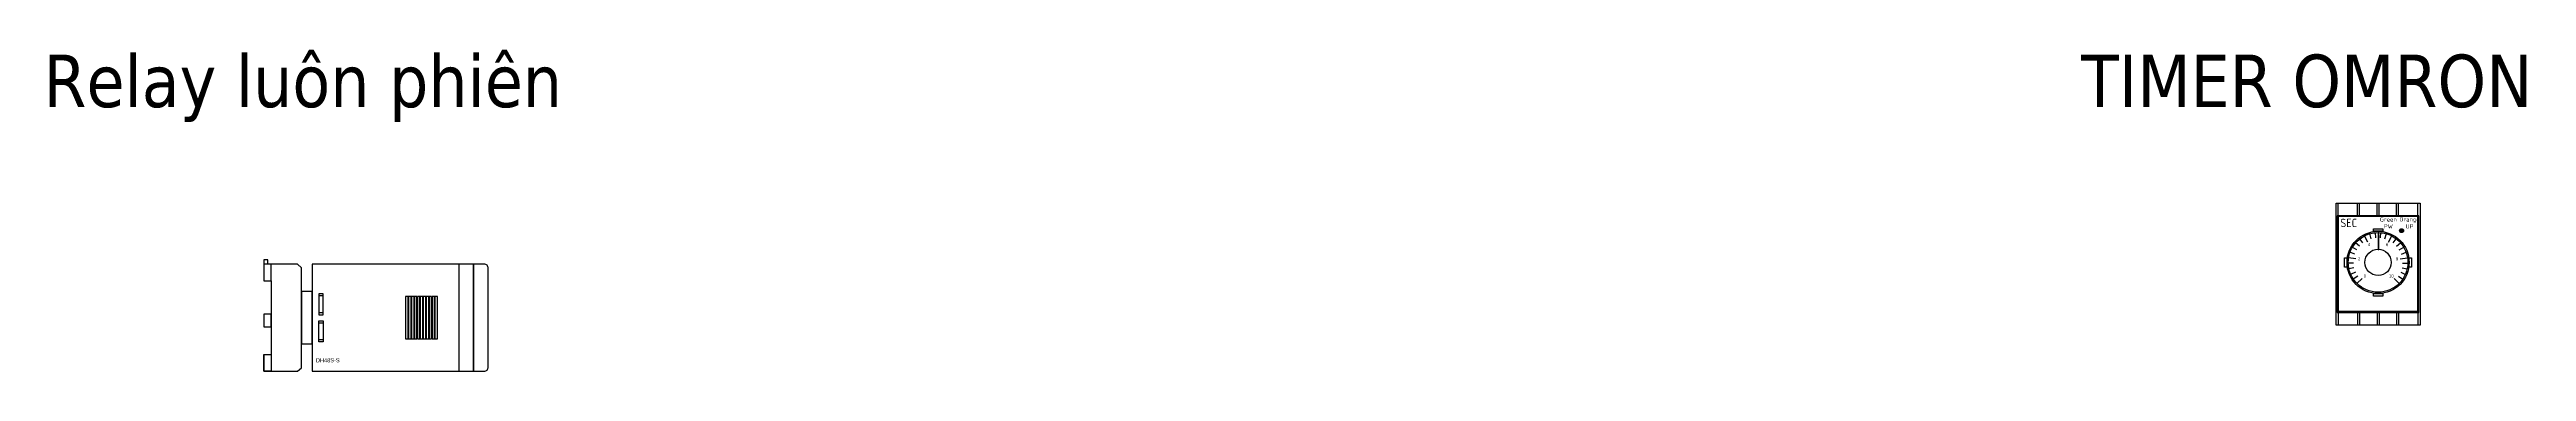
# Model space of a CAD drawing. Header units: millimetres. Extents: x 52 to 1233, y 252 to 406.
import ezdxf
from ezdxf.enums import TextEntityAlignment as Align

# ---------------------------------------------------------------- set-up
doc = ezdxf.new("R2010")
doc.units = ezdxf.units.MM
doc.styles.add('ARIAL', font='arial.ttf')
doc.styles.add('Tahoma (Input Text)', font='tahoma.ttf')
doc.styles.add('WD_IEC', font='isocp2.shx')

# ---------------------------------------------------------------- blocks, each defined once
blk = doc.blocks.new('kk')
blk.add_hatch(color=1).paths.add_polyline_path([(12.1, 15.1, 1), (10.3, 15.1, 1)])
at = {"color": 4}
for p, q in [((-19, 22.2), (-19, 28.2)), ((-9.8, 22.2), (-9.8, 28.2)), ((-8.8, 22.2), (-8.8, 28.2)), ((-0.5, 22.2), (-0.5, 28.2)), ((0.5, 22.2), (0.5, 28.2)), ((8.8, 22.2), (8.8, 28.2)), ((9.8, 22.2), (9.8, 28.2)), ((19, 22.2), (19, 28.2)), ((19.5, 22.2), (-19.5, 22.2)), ((-19.5, 22.2), (-19.5, -23.8)), ((19, 21.8), (-19, 21.8)), ((-19, 21.8), (-19, -23.2)), ((19, -23.2), (19, 21.8)), ((19.5, -23.8), (19.5, 22.2)), ((-19, -23.2), (19, -23.2)), ((-19.5, -23.8), (19.5, -23.8)), ((-19, -23.8), (-19, -29.8)), ((-9.8, -23.8), (-9.8, -29.8)), ((-8.8, -23.8), (-8.8, -29.8)), ((-0.5, -23.8), (-0.5, -29.8)), ((0.5, -23.8), (0.5, -29.8)), ((8.8, -23.8), (8.8, -29.8)), ((9.8, -23.8), (9.8, -29.8)), ((19, -23.8), (19, -29.8))]:
    blk.add_line(p, q, dxfattribs=at)
at = {"color": 3}
for p, q in [((-4.9, 9.6), (-6.5, 12.7)), ((4.9, 9.6), (6.5, 12.7)), ((-10.6, 1.7), (-14.1, 2.2)), ((10.6, 1.7), (14.1, 2.2)), ((-7.6, -7.6), (-10.1, -10.1)), ((7.6, -7.6), (10.1, -10.1))]:
    blk.add_line(p, q, dxfattribs=at)
at = {"color": 1}
for p, q in [((-3.3, 11.3), (-4, 13.7)), ((-1.1, 11.7), (-1.3, 14.2)), ((1.1, 11.7), (1.3, 14.2)), ((3.3, 11.3), (4, 13.7)), ((-11.1, 4), (-13.4, 4.8)), ((-10.1, 6), (-12.3, 7.3)), ((-8.8, 7.8), (-10.7, 9.4)), ((-7.2, 9.3), (-8.7, 11.3)), ((7.2, 9.3), (8.7, 11.3)), ((8.8, 7.8), (10.7, 9.4)), ((10.1, 6), (12.3, 7.3)), ((11.1, 4), (13.4, 4.8)), ((-11.7, -0.4), (-14.2, -0.4)), ((-11.5, -2.6), (-13.9, -3.1)), ((-10.8, -4.7), (-13.1, -5.7)), ((-9.7, -6.6), (-11.8, -8)), ((9.7, -6.6), (11.8, -8)), ((10.8, -4.7), (13.1, -5.7)), ((11.5, -2.6), (13.9, -3.1)), ((11.7, -0.4), (14.2, -0.4))]:
    blk.add_line(p, q, dxfattribs=at)
at = {"color": 4}
for points in [[(-20, 28.2), (20, 28.2), (20, -29.8), (-20, -29.8)], [(-2.2, 16), (2.2, 16), (2.2, 14.8), (-2.2, 14.8)], [(0, 6.2), (0.3, 6.2), (0.3, 14.2), (0, 14.2)], [(-14.8, 2.2), (-14.8, -2.2), (-16, -2.2), (-16, 2.2)], [(16, 2.2), (16, -2.2), (14.8, -2.2), (14.8, 2.2)], [(-2.2, -14.8), (2.2, -14.8), (2.2, -16), (-2.2, -16)]]:
    blk.add_lwpolyline(points, close=True, dxfattribs=at)
for radius in [14.8, 14.2, 6.25]:
    blk.add_circle((0, 0), radius, dxfattribs=at)
at = {"color": 1}
blk.add_circle((11.2, 15.1), 0.924, dxfattribs=at)
at = {"ltscale": 50, "width": 16.799, "style": 'WD_IEC'}
for s, insert, char_height, attachment_point in [('{\\C6;SEC}', (-18, 18.8), 4, 4), ('{\\C6;Green\\PPW}', (4.9, 18.8), 2, 5), ('{\\C6;Orange\\PUP}', (15, 18.8), 2, 5)]:
    blk.add_mtext(s, dxfattribs=dict(at, insert=insert, char_height=char_height, attachment_point=attachment_point))
at = {"style": 'Tahoma (Input Text)'}
for tag, p in [('4', (-9, 1.7)), ('6', (-4.3, 8.5)), ('8', (4.3, 8.5)), ('10', (9, 1.7)), ('2', (-6.3, -6.5)), ('...', (6.3, -6.5))]:
    blk.add_attdef(tag, text='', height=1.5, dxfattribs=at).set_placement(p, align=Align.MIDDLE_CENTER)
blk = doc.blocks.new('*U476')
for p, q in [((2, 22.7), (0, 22.7)), ((3.5, 14.7), (3.5, -20.3)), ((16.1, 22.7), (18, 21)), ((93, 22.7), (93, -28.3)), ((16.1, -28.3), (18, -26.7))]:
    blk.add_line(p, q)
for points in [[(2, 22.7), (2, 24.7), (0, 24.7), (0, 20.7)], [(0, 22.7), (0, 14.7)], [(0, 22.7), (0, 14.7), (3.5, 14.7), (3.5, 22.7), (2, 22.7)], [(16.1, 22.7), (2, 22.7)], [(18, -26.7), (18, 21)], [(0, -1.2), (0, -7.2)], [(0, -20.3), (0, -28.3), (16.1, -28.3)]]:
    blk.add_lwpolyline(points)
for points in [[(23, -28.3), (100, -28.3), (100, 22.7), (23, 22.7)], [(18, -15.3), (23, -15.3), (23, 9.7), (18, 9.7)], [(26.3, -1.4), (28.3, -1.4), (28.3, 8.6), (26.3, 8.6)], [(28.3, -0.4), (28.3, 7.6), (26.3, 7.6), (26.3, -0.4)], [(67.6, -12.8), (68.8, -12.8), (68.8, 7.2), (67.6, 7.2)], [(69, -12.8), (70.2, -12.8), (70.2, 7.2), (69, 7.2)], [(70.4, -12.8), (71.6, -12.8), (71.6, 7.2), (70.4, 7.2)], [(71.8, -12.8), (73, -12.8), (73, 7.2), (71.8, 7.2)], [(73.2, -12.8), (74.4, -12.8), (74.4, 7.2), (73.2, 7.2)], [(74.6, -12.8), (75.8, -12.8), (75.8, 7.2), (74.6, 7.2)], [(76, -12.8), (77.2, -12.8), (77.2, 7.2), (76, 7.2)], [(77.4, -12.8), (78.6, -12.8), (78.6, 7.2), (77.4, 7.2)], [(78.8, -12.8), (80, -12.8), (80, 7.2), (78.8, 7.2)], [(80.2, -12.8), (81.4, -12.8), (81.4, 7.2), (80.2, 7.2)], [(81.6, -12.8), (82.8, -12.8), (82.8, 7.2), (81.6, 7.2)], [(0, -7.2), (3.5, -7.2), (3.5, -1.2), (0, -1.2)], [(26.3, -4.3), (28.3, -4.3), (28.3, -14.3), (26.3, -14.3)], [(28.3, -5.3), (28.3, -13.3), (26.3, -13.3), (26.3, -5.3)], [(3.5, -20.3), (3.5, -28.3), (0, -28.3), (0, -20.3)]]:
    blk.add_lwpolyline(points, close=True)
blk.add_lwpolyline([(100, -28.3), (105, -28.3, 0.414214), (107, -26.3), (107, 20.7, 0.414214), (105, 22.7), (100, 22.7)], format="xyb", close=True)
at = {"color": 7, "insert": (30.5, -23.1), "char_height": 1.92, "width": 11.773, "attachment_point": 5, "style": 'ARIAL'}
blk.add_mtext('DH48S-S', dxfattribs=at)

msp = doc.modelspace()

# ---------------------------------------------------------------- block references
msp.add_blockref('kk', (1162.3, 304.3)).add_auto_attribs({'8': '6', '2': '0', '4': '2', '6': '4', '...': '10', '10': '8'})
msp.add_blockref('*U476', (154.6, 280.8))

# ---------------------------------------------------------------- texts
at = {"style": 'Tahoma (Input Text)'}
for s, p in [('Relay luôn phiên', (49.6, 390.7)), ('TIMER OMRON', (1020.8, 390.7))]:
    msp.add_text(s, height=25, dxfattribs=at).set_placement(p, align=Align.MIDDLE_LEFT)

doc.saveas('drawing.dxf')
